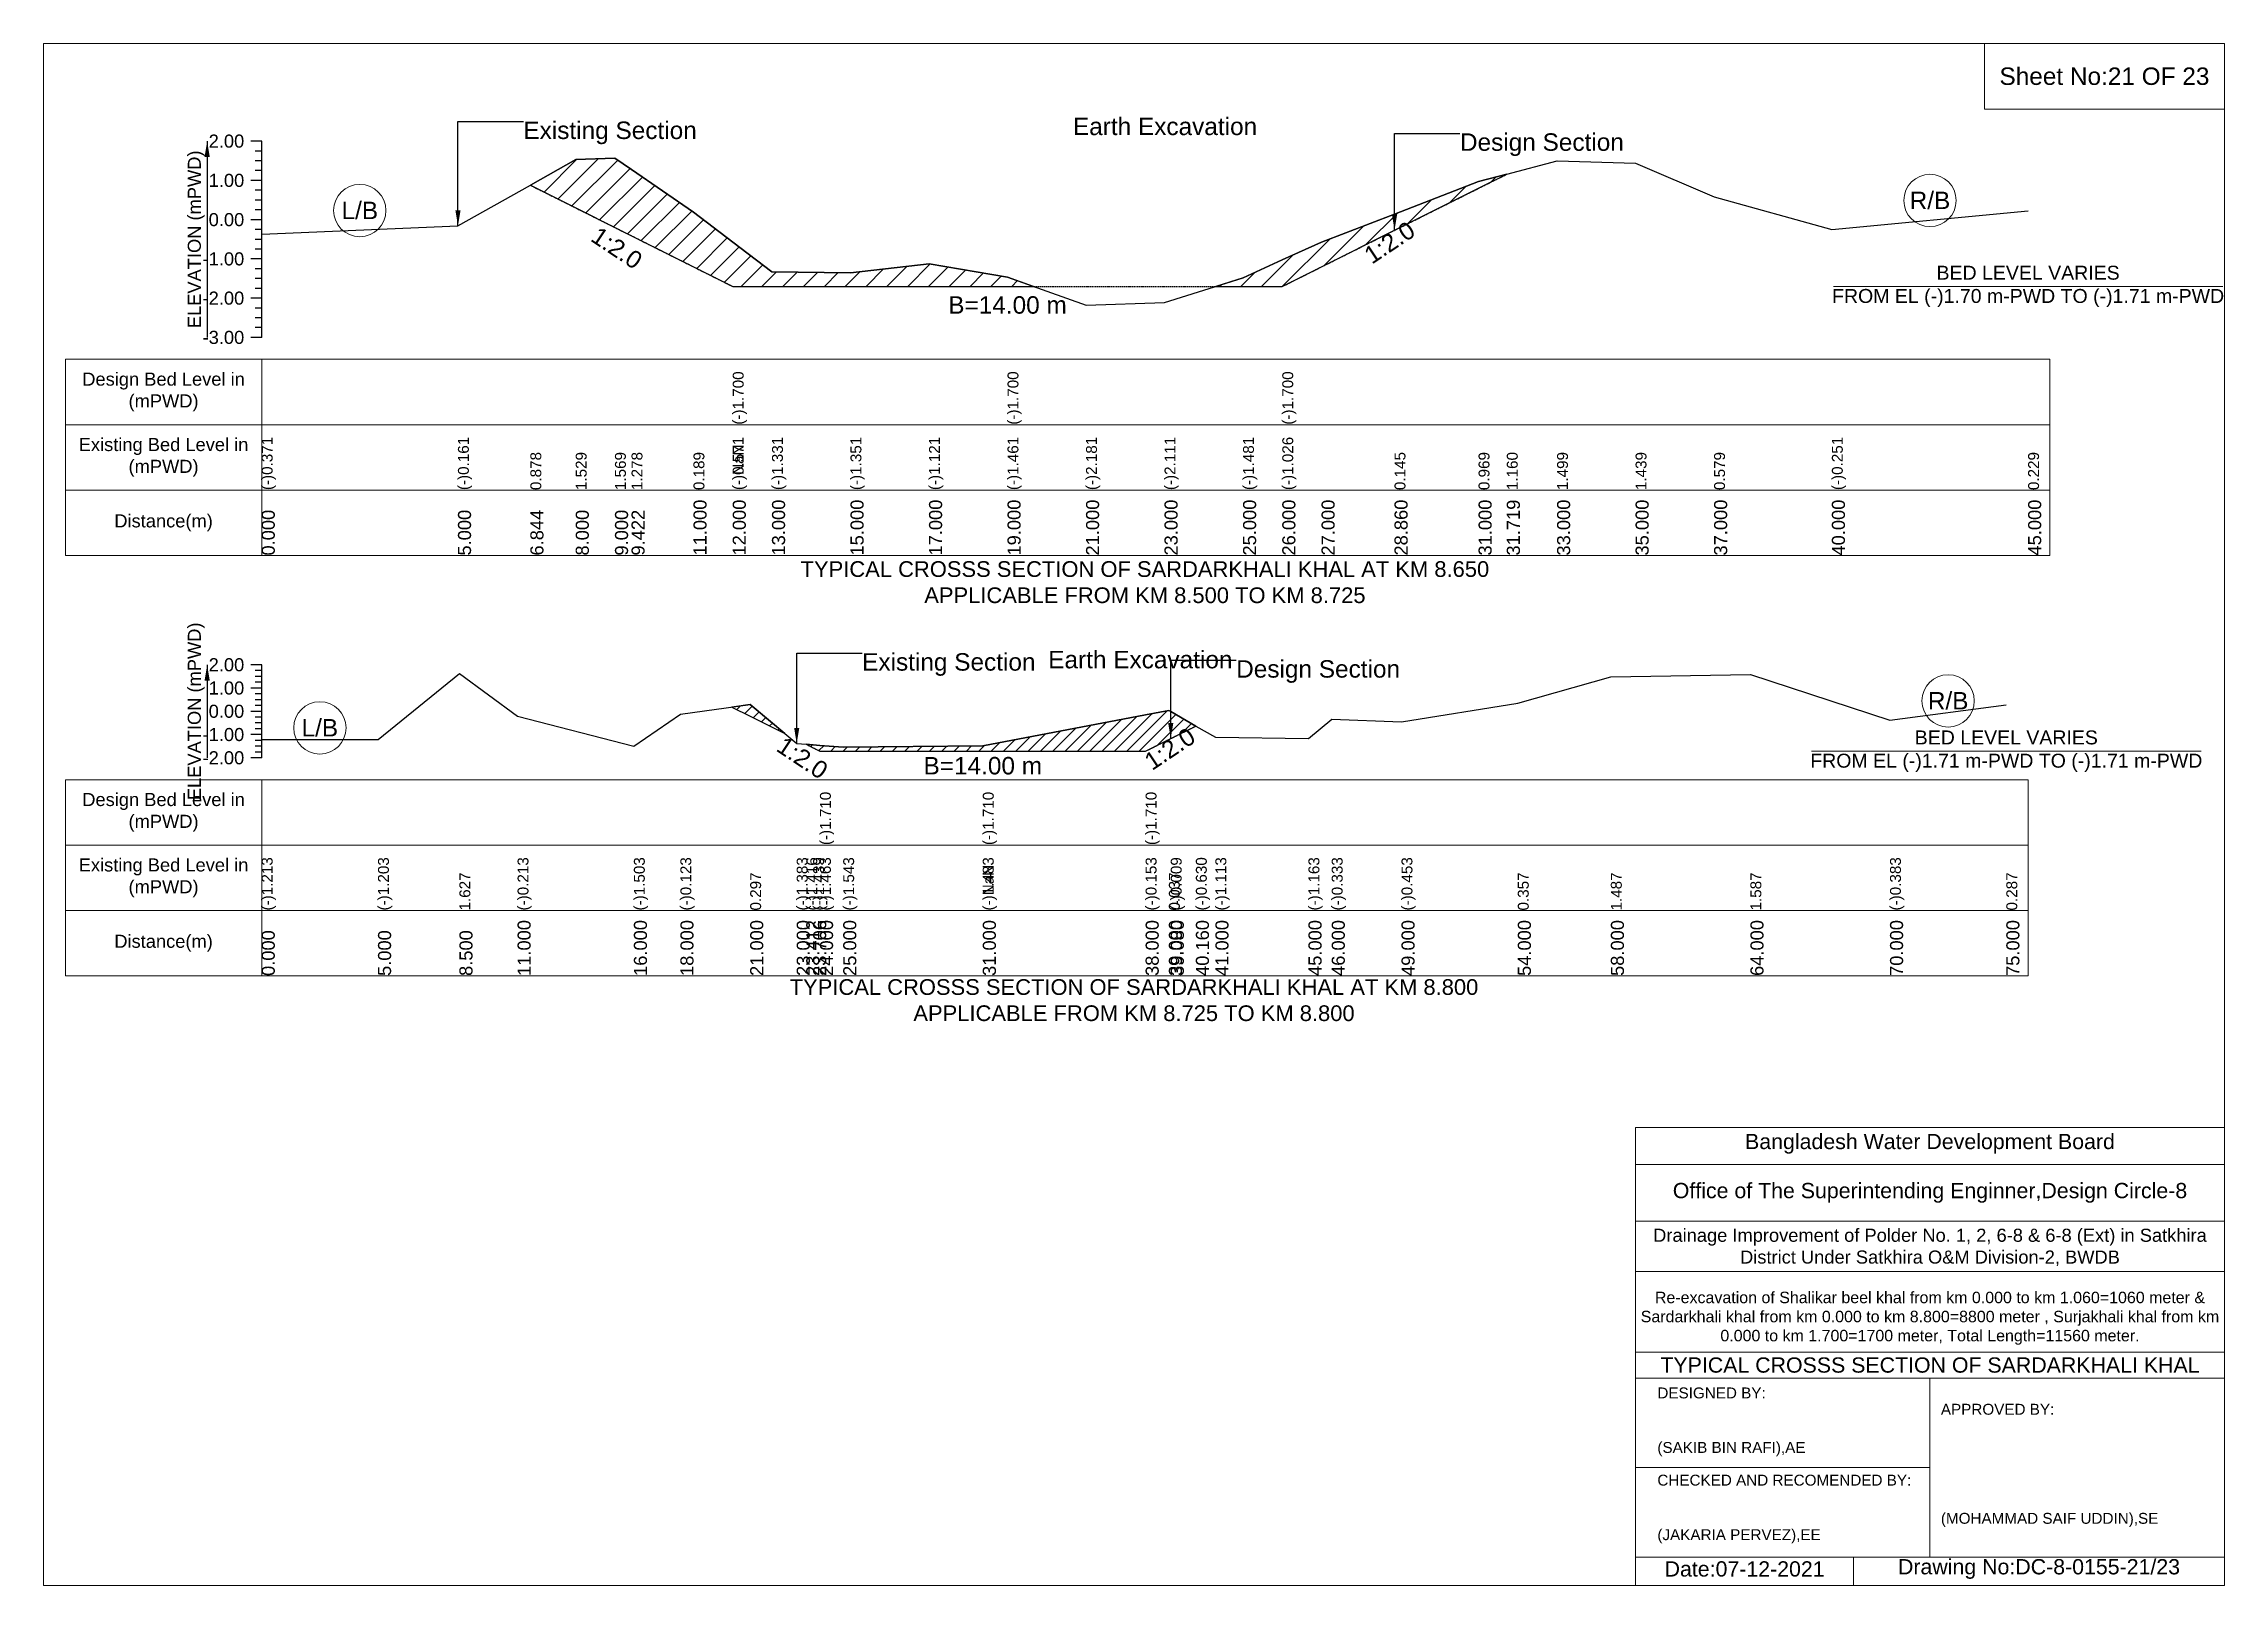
# Model space of a CAD drawing. Header units: inches. Extents: x 93000 to 506000, y -4242 to 0.
# Drawn here: x 300000 to 306000, y -4242 to 0 of the extents above; entities that cross this region are included whole.
import ezdxf

# ---------------------------------------------------------------- set-up
doc = ezdxf.new("R2010")
doc.units = ezdxf.units.IN
doc.header["$LTSCALE"] = 7
doc.header["$MEASUREMENT"] = 0
doc.linetypes.add('DASHED', pattern=[0.75, 0.5, -0.25])
for name, color, linetype, lineweight in [('Cross section Data Border', 7, 'Continuous', 9), ('Cross Section Labels', 7, 'Continuous', 9), ('Design_Bed_Level for Xsection', 7, 'DASHED', 25), ('Existing_Bed_Level for Xsection', 7, 'Continuous', 25), ('Long Section Labels', 7, 'Continuous', 9)]:
    doc.layers.add(name, color=color, linetype=linetype, lineweight=lineweight)
doc.styles.get("Standard").update_dxf_attribs({"font": 'arial.ttf'})
doc.dimstyles.get("Standard").update_dxf_attribs({"dimtxt": 0.18, "dimasz": 0.18, "dimexe": 0.18, "dimexo": 0.0625, "dimgap": 0.09, "dimtad": 0, "dimtih": 1, "dimtoh": 1, "dimdec": 4, "dimzin": 0, "dimdsep": 46, "dimtxsty": 'Standard', "dimcen": 0.09, "dimadec": 0, "dimazin": 0, "dimtfac": 1, "dimtdec": 4, "dimtofl": 0, "dimtmove": 0, "dimatfit": 3, "dimfxl": 1, "dimtolj": 1, "dimtzin": 0, "dimarcsym": 0})

msp = doc.modelspace()

# ---------------------------------------------------------------- texts
at = {"layer": 'Cross section Data Border', "attachment_point": 5}
for s, insert, char_height in [('Sheet No:21 OF 23', (305670, -90), 48), ('Bangladesh Water Development Board', (305190, -3027), 42), ('Office of The Superintending Enginner,Design Circle-8', (305190, -3162), 42)]:
    msp.add_mtext(s, dxfattribs=dict(at, insert=insert, char_height=char_height))
at = {"layer": 'Cross section Data Border'}
for s, insert, char_height, width, attachment_point in [('Design Bed Level in (mPWD)', (300330, -958.5), 36, 480, 5), ('Existing Bed Level in (mPWD)', (300330, -1138.5), 36, 480, 5), ('Distance(m)', (300330, -1318.5), 36, 480, 5), ('Design Bed Level in (mPWD)', (300330, -2115.2), 36, 480, 5), ('Existing Bed Level in (mPWD)', (300330, -2295.2), 36, 480, 5), ('Distance(m)', (300330, -2475.2), 36, 480, 5), ('Drainage Improvement of Polder No. 1, 2, 6-8 & 6-8 (Ext) in Satkhira District Under Satkhira O&M Division-2, BWDB', (305190, -3312), 36, 1680, 5), ('Re-excavation of Shalikar beel khal from km 0.000 to km 1.060=1060 meter & Sardarkhali khal from km 0.000 to km 8.800=8800 meter , Surjakhali khal from km 0.000 to km 1.700=1700 meter, Total Length=11560 meter.', (305190, -3507), 31.4683, 1620, 5), ('TYPICAL CROSSS SECTION OF SARDARKHALI KHAL', (305190, -3636), 42, 1680, 5), ('DESIGNED BY:^J^J^J(SAKIB BIN RAFI),AE', (304440, -3792), 30, 840, 4), ('APPROVED BY:^J^J^J^J^J^J(MOHAMMAD SAIF UDDIN),SE', (305220, -3912), 30, 840, 4), ('CHECKED AND RECOMENDED BY:^J^J^J(JAKARIA PERVEZ),EE', (304440, -4032), 30, 840, 4), ('Date:07-12-2021', (304680, -4197), 42, 840, 5), ('Drawing No:DC-8-0155-21/23', (305490, -4197), 42, 1320, 5)]:
    msp.add_mtext(s, dxfattribs=dict(at, insert=insert, char_height=char_height, width=width, attachment_point=attachment_point))
at = {"layer": 'Cross Section Labels'}
for s, insert, char_height, attachment_point in [('Existing Section', (301320, -214.5), 48, 1), ('Earth Excavation', (302832, -203.7), 48, 1), ('Design Section', (303896.8, -246.9), 48, 1), ('R/B', (305190, -431.6), 48, 5), ('L/B', (300870, -459.2), 48, 5), ('BED LEVEL VARIES ^JFROM EL (-)1.70 m-PWD TO (-)1.71 m-PWD', (305460, -668.1), 38.4, 5), ('B=14.00 m', (302652, -695.1), 48, 2), ('TYPICAL CROSSS SECTION OF SARDARKHALI KHAL AT KM 8.650^JAPPLICABLE FROM KM 8.500 TO KM 8.725', (303030, -1482), 43.2, 5), ('Existing Section', (302252, -1677.2), 48, 1), ('Earth Excavation', (302764, -1670.8), 48, 1), ('Design Section', (303281.1, -1696.4), 48, 1), ('R/B', (305240, -1808.3), 48, 5), ('L/B', (300760, -1882.6), 48, 5), ('BED LEVEL VARIES ^JFROM EL (-)1.71 m-PWD TO (-)1.71 m-PWD', (305400, -1946.7), 38.4, 5), ('B=14.00 m', (302584, -1962.7), 48, 2), ('TYPICAL CROSSS SECTION OF SARDARKHALI KHAL AT KM 8.800^JAPPLICABLE FROM KM 8.725 TO KM 8.800', (303000, -2632), 43.2, 5)]:
    msp.add_mtext(s, dxfattribs=dict(at, insert=insert, char_height=char_height, attachment_point=attachment_point))
at = {"layer": 'Cross Section Labels', "char_height": 48, "attachment_point": 2}
for insert, rotation in [((301590.6, -542.3), 326.30993), ((303689.8, -527.1), 33.69007), ((302101.2, -1945.3), 326.30993), ((303085.1, -1920.1), 33.69007)]:
    msp.add_mtext('1:2.0', dxfattribs=dict(at, insert=insert, rotation=rotation))
at = {"layer": 'Existing_Bed_Level for Xsection', "char_height": 36, "attachment_point": 5, "rotation": 90}
for insert in [(300420, -538.5), (300420, -1837.2)]:
    msp.add_mtext('ELEVATION (mPWD)', dxfattribs=dict(at, insert=insert))
at = {"layer": 'Existing_Bed_Level for Xsection', "char_height": 36, "attachment_point": 6}
for s, insert in [('2.00', (300552, -268.5)), ('1.00', (300552, -376.5)), ('0.00', (300552, -484.5)), ('-1.00', (300552, -592.5)), ('-2.00', (300552, -700.5)), ('-3.00', (300552, -808.5)), ('2.00', (300552, -1709.2)), ('1.00', (300552, -1773.2)), ('0.00', (300552, -1837.2)), ('-1.00', (300552, -1901.2)), ('-2.00', (300552, -1965.2))]:
    msp.add_mtext(s, dxfattribs=dict(at, insert=insert))
at = {"layer": 'Long Section Labels', "attachment_point": 1, "rotation": 90}
for s, insert, char_height in [('(-)1.700', (301896, -1048.5), 30), ('(-)1.700', (302652, -1048.5), 30), ('(-)1.700', (303408, -1048.5), 30), ('(-)0.371', (300600, -1228.5), 30), ('(-)0.161', (301140, -1228.5), 30), ('0.878', (301339.2, -1228.5), 30), ('1.529', (301464, -1228.5), 30), ('1.569', (301572, -1228.5), 30), ('1.278', (301617.6, -1228.5), 30), ('0.189', (301788, -1228.5), 30), ('(-)0.571', (301896, -1228.5), 30), ('(-)0.571', (301896, -1228.5), 30), ('(-)0.571', (301896, -1228.5), 30), ('(-)NaN', (301896, -1228.5), 30), ('(-)NaN', (301896, -1228.5), 30), ('(-)NaN', (301896, -1228.5), 30), ('(-)1.331', (302004, -1228.5), 30), ('(-)1.351', (302220, -1228.5), 30), ('(-)1.121', (302436, -1228.5), 30), ('(-)1.461', (302652, -1228.5), 30), ('(-)1.461', (302652, -1228.5), 30), ('(-)2.181', (302868, -1228.5), 30), ('(-)2.111', (303084, -1228.5), 30), ('(-)1.481', (303300, -1228.5), 30), ('(-)1.026', (303408, -1228.5), 30), ('(-)1.026', (303408, -1228.5), 30), ('0.145', (303716.8, -1228.5), 30), ('0.969', (303948, -1228.5), 30), ('1.160', (304025.7, -1228.5), 30), ('1.499', (304164, -1228.5), 30), ('1.439', (304380, -1228.5), 30), ('0.579', (304596, -1228.5), 30), ('(-)0.251', (304920, -1228.5), 30), ('0.229', (305460, -1228.5), 30), ('11.000', (301788, -1408.5), 36), ('12.000', (301896, -1408.5), 36), ('12.000', (301896, -1408.5), 36), ('12.000', (301896, -1408.5), 36), ('13.000', (302004, -1408.5), 36), ('15.000', (302220, -1408.5), 36), ('17.000', (302436, -1408.5), 36), ('19.000', (302652, -1408.5), 36), ('19.000', (302652, -1408.5), 36), ('19.000', (302652, -1408.5), 36), ('21.000', (302868, -1408.5), 36), ('23.000', (303084, -1408.5), 36), ('25.000', (303300, -1408.5), 36), ('26.000', (303408, -1408.5), 36), ('26.000', (303408, -1408.5), 36), ('26.000', (303408, -1408.5), 36), ('27.000', (303516, -1408.5), 36), ('28.860', (303716.8, -1408.5), 36), ('31.000', (303948, -1408.5), 36), ('31.719', (304025.7, -1408.5), 36), ('33.000', (304164, -1408.5), 36), ('35.000', (304380, -1408.5), 36), ('37.000', (304596, -1408.5), 36), ('40.000', (304920, -1408.5), 36), ('45.000', (305460, -1408.5), 36), ('0.000', (300600, -1408.5), 36), ('5.000', (301140, -1408.5), 36), ('6.844', (301339.2, -1408.5), 36), ('8.000', (301464, -1408.5), 36), ('9.000', (301572, -1408.5), 36), ('9.422', (301617.6, -1408.5), 36), ('(-)1.710', (302136, -2205.2), 30), ('(-)1.710', (302584, -2205.2), 30), ('(-)1.710', (303032, -2205.2), 30), ('(-)1.213', (300600, -2385.2), 30), ('(-)1.203', (300920, -2385.2), 30), ('(-)0.213', (301304, -2385.2), 30), ('(-)1.503', (301624, -2385.2), 30), ('(-)0.123', (301752, -2385.2), 30), ('(-)1.383', (302072, -2385.2), 30), ('(-)1.416', (302098.4, -2385.2), 30), ('(-)1.439', (302117.2, -2385.2), 30), ('(-)1.463', (302136, -2385.2), 30), ('(-)1.463', (302136, -2385.2), 30), ('(-)1.463', (302136, -2385.2), 30), ('(-)1.543', (302200, -2385.2), 30), ('(-)1.483', (302584, -2385.2), 30), ('(-)1.483', (302584, -2385.2), 30), ('(-)NaN', (302584, -2385.2), 30), ('(-)0.153', (303032, -2385.2), 30), ('(-)0.153', (303032, -2385.2), 30), ('(-)0.153', (303032, -2385.2), 30), ('(-)0.009', (303101.1, -2385.2), 30), ('(-)0.630', (303170.2, -2385.2), 30), ('(-)1.113', (303224, -2385.2), 30), ('(-)1.163', (303480, -2385.2), 30), ('(-)0.333', (303544, -2385.2), 30), ('(-)0.453', (303736, -2385.2), 30), ('(-)0.383', (305080, -2385.2), 30), ('1.627', (301144, -2385.2), 30), ('0.297', (301944, -2385.2), 30), ('0.037', (303096, -2385.2), 30), ('0.357', (304056, -2385.2), 30), ('1.487', (304312, -2385.2), 30), ('1.587', (304696, -2385.2), 30), ('0.287', (305400, -2385.2), 30), ('0.000', (300600, -2565.2), 36), ('5.000', (300920, -2565.2), 36), ('8.500', (301144, -2565.2), 36), ('11.000', (301304, -2565.2), 36), ('16.000', (301624, -2565.2), 36), ('18.000', (301752, -2565.2), 36), ('21.000', (301944, -2565.2), 36), ('23.000', (302072, -2565.2), 36), ('23.412', (302098.4, -2565.2), 36), ('23.706', (302117.2, -2565.2), 36), ('24.000', (302136, -2565.2), 36), ('24.000', (302136, -2565.2), 36), ('24.000', (302136, -2565.2), 36), ('25.000', (302200, -2565.2), 36), ('31.000', (302584, -2565.2), 36), ('31.000', (302584, -2565.2), 36), ('31.000', (302584, -2565.2), 36), ('38.000', (303032, -2565.2), 36), ('38.000', (303032, -2565.2), 36), ('38.000', (303032, -2565.2), 36), ('39.000', (303096, -2565.2), 36), ('39.080', (303101.1, -2565.2), 36), ('40.160', (303170.2, -2565.2), 36), ('41.000', (303224, -2565.2), 36), ('45.000', (303480, -2565.2), 36), ('46.000', (303544, -2565.2), 36), ('49.000', (303736, -2565.2), 36), ('54.000', (304056, -2565.2), 36), ('58.000', (304312, -2565.2), 36), ('64.000', (304696, -2565.2), 36), ('70.000', (305080, -2565.2), 36), ('75.000', (305400, -2565.2), 36)]:
    msp.add_mtext(s, dxfattribs=dict(at, insert=insert, char_height=char_height))

# ---------------------------------------------------------------- hatches: boundary and pattern name
at = {"layer": 'Existing_Bed_Level for Xsection'}
h = msp.add_hatch(dxfattribs=at)
h.set_pattern_fill('ANSI31', color=256, scale=324, style=0)
h.paths.add_polyline_path([(301339.2, -389.6), (301464, -452.1), (301572, -506.1), (301617.6, -528.8), (301788, -614.1), (301896, -668.1), (302004, -668.1), (302220, -668.1), (302436, -668.1), (302652, -668.1), (302723.7, -668.1), (302652, -642.2), (302436, -605.5), (302220, -630.4), (302004, -628.2), (301896, -546.1), (301788, -464), (301617.6, -346.5), (301572, -315), (301464, -319.3)])
h = msp.add_hatch(dxfattribs=at)
h.set_pattern_fill('ANSI31', color=256, scale=324, style=0)
h.paths.add_polyline_path([(303224.9, -668.1), (303300, -668.1), (303408, -668.1), (303516, -614.1), (303716.8, -513.6), (303948, -398.1), (304025.7, -359.2), (303948, -379.8), (303716.8, -468.8), (303516, -546.1), (303408, -595.3), (303300, -644.4)])
h = msp.add_hatch(dxfattribs=at)
h.set_pattern_fill('ANSI31', color=256, scale=192, style=0)
h.paths.add_polyline_path([(301893.3, -1825.3), (301944, -1850.7), (302039.4, -1898.4), (301944, -1818.2)])
h = msp.add_hatch(dxfattribs=at)
h.set_pattern_fill('ANSI31', color=256, scale=192, style=0)
h.paths.add_polyline_path([(302098.4, -1927.9), (302117.2, -1937.3), (302136, -1946.7), (302200, -1946.7), (302584, -1946.7), (303032, -1946.7), (303096, -1914.7), (303101.1, -1912.1), (303170.2, -1877.6), (303101.1, -1837.8), (303096, -1834.9), (303032, -1847), (302584, -1932.2), (302200, -1936), (302136, -1930.9), (302117.2, -1929.4)])

# ---------------------------------------------------------------- linework, layer by layer
at = {"layer": 'Cross section Data Border'}
for points in [[(300000, 0), (306000, 0), (306000, -4242), (300000, -4242)], [(305340, 0), (306000, 0), (306000, -180), (305340, -180)], [(300060, -868.5), (305520, -868.5), (305520, -1408.5), (300060, -1408.5)], [(300060, -2025.2), (305460, -2025.2), (305460, -2565.2), (300060, -2565.2)]]:
    msp.add_lwpolyline(points, close=True, dxfattribs=at)
for points in [[(300600, -868.5), (300600, -1408.5)], [(300060, -1048.5), (305520, -1048.5)], [(300060, -1228.5), (305520, -1228.5)], [(300600, -2025.2), (300600, -2565.2)], [(300060, -2205.2), (305460, -2205.2)], [(300060, -2385.2), (305460, -2385.2)], [(304380, -4242), (304380, -2982), (306000, -2982)], [(304380, -3084), (306000, -3084)], [(304380, -3240), (306000, -3240)], [(304380, -3378), (306000, -3378)], [(304380, -3600), (306000, -3600)], [(304380, -3672), (306000, -3672)], [(305190, -3672), (305190, -4164)], [(304380, -3918), (305190, -3918)], [(304380, -4164), (306000, -4164)], [(304980, -4164), (304980, -4242)]]:
    msp.add_lwpolyline(points, dxfattribs=at)
at = {"layer": 'Cross Section Labels'}
for points in [[(304924.2, -668.1), (305995.8, -668.1)], [(304864.2, -1946.7), (305935.8, -1946.7)]]:
    msp.add_lwpolyline(points, dxfattribs=at)
for centre in [(305190, -431.6), (300870, -459.2), (305240, -1808.3), (300760, -1882.6)]:
    msp.add_circle(centre, 72, dxfattribs=at)
at = {"layer": 'Design_Bed_Level for Xsection'}
for points in [[(301339.2, -389.6), (301617.6, -528.8), (301896, -668.1), (302652, -668.1), (303408, -668.1), (303716.8, -513.6), (304025.7, -359.2)], [(302098.4, -1927.9), (302117.2, -1937.3), (302136, -1946.7), (302584, -1946.7), (303032, -1946.7), (303101.1, -1912.1), (303170.2, -1877.6)]]:
    msp.add_lwpolyline(points, dxfattribs=at)
at = {"layer": 'Existing_Bed_Level for Xsection'}
for points in [[(300600, -268.5), (300570, -268.5)], [(300600, -295.5), (300582, -295.5)], [(300600, -808.5), (300600, -700.5), (300600, -592.5), (300600, -484.5), (300600, -376.5), (300600, -268.5)], [(300600, -322.5), (300582, -322.5)], [(300600, -349.5), (300582, -349.5)], [(300600, -524.5), (301140, -501.8), (301339.2, -389.6), (301464, -319.3), (301572, -315), (301617.6, -346.5), (301788, -464), (301896, -546.1), (301896, -546.1), (302004, -628.2), (302220, -630.4), (302436, -605.5), (302652, -642.2), (302652, -642.2), (302868, -720), (303084, -712.4), (303300, -644.4), (303408, -595.3), (303408, -595.3), (303516, -546.1), (303716.8, -468.8), (303948, -379.8), (304025.7, -359.2), (304164, -322.6), (304380, -329), (304596, -421.9), (304920, -511.6), (305460, -459.7)], [(300600, -376.5), (300570, -376.5)], [(300600, -403.5), (300582, -403.5)], [(300600, -430.5), (300582, -430.5)], [(300600, -457.5), (300582, -457.5)], [(300600, -484.5), (300570, -484.5)], [(300600, -511.5), (300582, -511.5)], [(300600, -538.5), (300582, -538.5)], [(300600, -592.5), (300570, -592.5)], [(300600, -565.5), (300582, -565.5)], [(300600, -619.5), (300582, -619.5)], [(300600, -646.5), (300582, -646.5)], [(300600, -700.5), (300570, -700.5)], [(300600, -673.5), (300582, -673.5)], [(300600, -727.5), (300582, -727.5)], [(300600, -754.5), (300582, -754.5)], [(300600, -808.5), (300570, -808.5)], [(300600, -781.5), (300582, -781.5)], [(300600, -1709.2), (300570, -1709.2)], [(300600, -1725.2), (300582, -1725.2)], [(300600, -1965.2), (300600, -1901.2), (300600, -1837.2), (300600, -1773.2), (300600, -1709.2)], [(300600, -1914.9), (300920, -1914.2), (301144, -1733.1), (301304, -1850.9), (301624, -1933.4), (301752, -1845.1), (301944, -1818.2), (302072, -1925.8), (302098.4, -1927.9), (302117.2, -1929.4), (302136, -1930.9), (302136, -1930.9), (302200, -1936), (302584, -1932.2), (302584, -1932.2), (303032, -1847), (303032, -1847), (303096, -1834.9), (303101.1, -1837.8), (303170.2, -1877.6), (303224, -1908.5), (303480, -1911.7), (303544, -1858.6), (303736, -1866.2), (304056, -1814.4), (304312, -1742.1), (304696, -1735.7), (305080, -1861.8), (305400, -1818.9)], [(300600, -1773.2), (300570, -1773.2)], [(300600, -1741.2), (300582, -1741.2)], [(300600, -1757.2), (300582, -1757.2)], [(300600, -1789.2), (300582, -1789.2)], [(300600, -1837.2), (300570, -1837.2)], [(300600, -1805.2), (300582, -1805.2)], [(300600, -1821.2), (300582, -1821.2)], [(300600, -1853.2), (300582, -1853.2)], [(300600, -1901.2), (300570, -1901.2)], [(300600, -1869.2), (300582, -1869.2)], [(300600, -1885.2), (300582, -1885.2)], [(300600, -1917.2), (300582, -1917.2)], [(300600, -1965.2), (300570, -1965.2)], [(300600, -1933.2), (300582, -1933.2)], [(300600, -1949.2), (300582, -1949.2)]]:
    msp.add_lwpolyline(points, dxfattribs=at)
for points in [[(301339.2, -389.6), (301339.2, -389.6), (301464, -452.1), (301572, -506.1), (301617.6, -528.8), (301788, -614.1), (301896, -668.1), (301896, -668.1), (302004, -668.1), (302220, -668.1), (302436, -668.1), (302652, -668.1), (302652, -668.1), (302723.7, -668.1), (302652, -642.2), (302652, -642.2), (302436, -605.5), (302220, -630.4), (302004, -628.2), (301896, -546.1), (301896, -546.1), (301788, -464), (301617.6, -346.5), (301572, -315), (301464, -319.3), (301339.2, -389.6)], [(303224.9, -668.1), (303300, -668.1), (303408, -668.1), (303408, -668.1), (303516, -614.1), (303716.8, -513.6), (303948, -398.1), (304025.7, -359.2), (303948, -379.8), (303716.8, -468.8), (303516, -546.1), (303408, -595.3), (303408, -595.3), (303300, -644.4)], [(301893.3, -1825.3), (301944, -1850.7), (302039.4, -1898.4), (301944, -1818.2)], [(302098.4, -1927.9), (302117.2, -1937.3), (302136, -1946.7), (302136, -1946.7), (302200, -1946.7), (302584, -1946.7), (302584, -1946.7), (303032, -1946.7), (303032, -1946.7), (303096, -1914.7), (303101.1, -1912.1), (303170.2, -1877.6), (303101.1, -1837.8), (303096, -1834.9), (303032, -1847), (303032, -1847), (302584, -1932.2), (302584, -1932.2), (302200, -1936), (302136, -1930.9), (302136, -1930.9), (302117.2, -1929.4)]]:
    msp.add_lwpolyline(points, close=True, dxfattribs=at)

msp.set_redraw_order([(e.dxf.handle, doc.entitydb.next_handle()) for e in msp.query("TEXT MTEXT ATTDEF DIMENSION ARC_DIMENSION")])  # texts and dimensions are drawn at this point

# ---------------------------------------------------------------- leaders
at = {"layer": 'Cross Section Labels', "annotation_type": 0, "has_hookline": 1, "hookline_direction": 0}
for points, text_width in [([(301140, -501.8), (301140, -214.5), (301319.9, -214.5)], 467.2), ([(303716.8, -513.6), (303716.8, -246.9), (303896.7, -246.9)], 441.2), ([(302072, -1925.8), (302072, -1677.2), (302251.9, -1677.2)], 467.2), ([(303101.1, -1912.1), (303101.1, -1696.4), (303281, -1696.4)], 441.2)]:
    msp.add_leader(points, dimstyle='Standard', override={"dimasz": 43.2}, dxfattribs=dict(at, text_width=text_width))
at = {"layer": 'Existing_Bed_Level for Xsection'}
for points in [[(300450, -268.5), (300450, -808.5)], [(300450, -1709.2), (300450, -1965.2)]]:
    msp.add_leader(points, dimstyle='Standard', override={"dimasz": 43.2}, dxfattribs=at)

doc.saveas('drawing.dxf')
